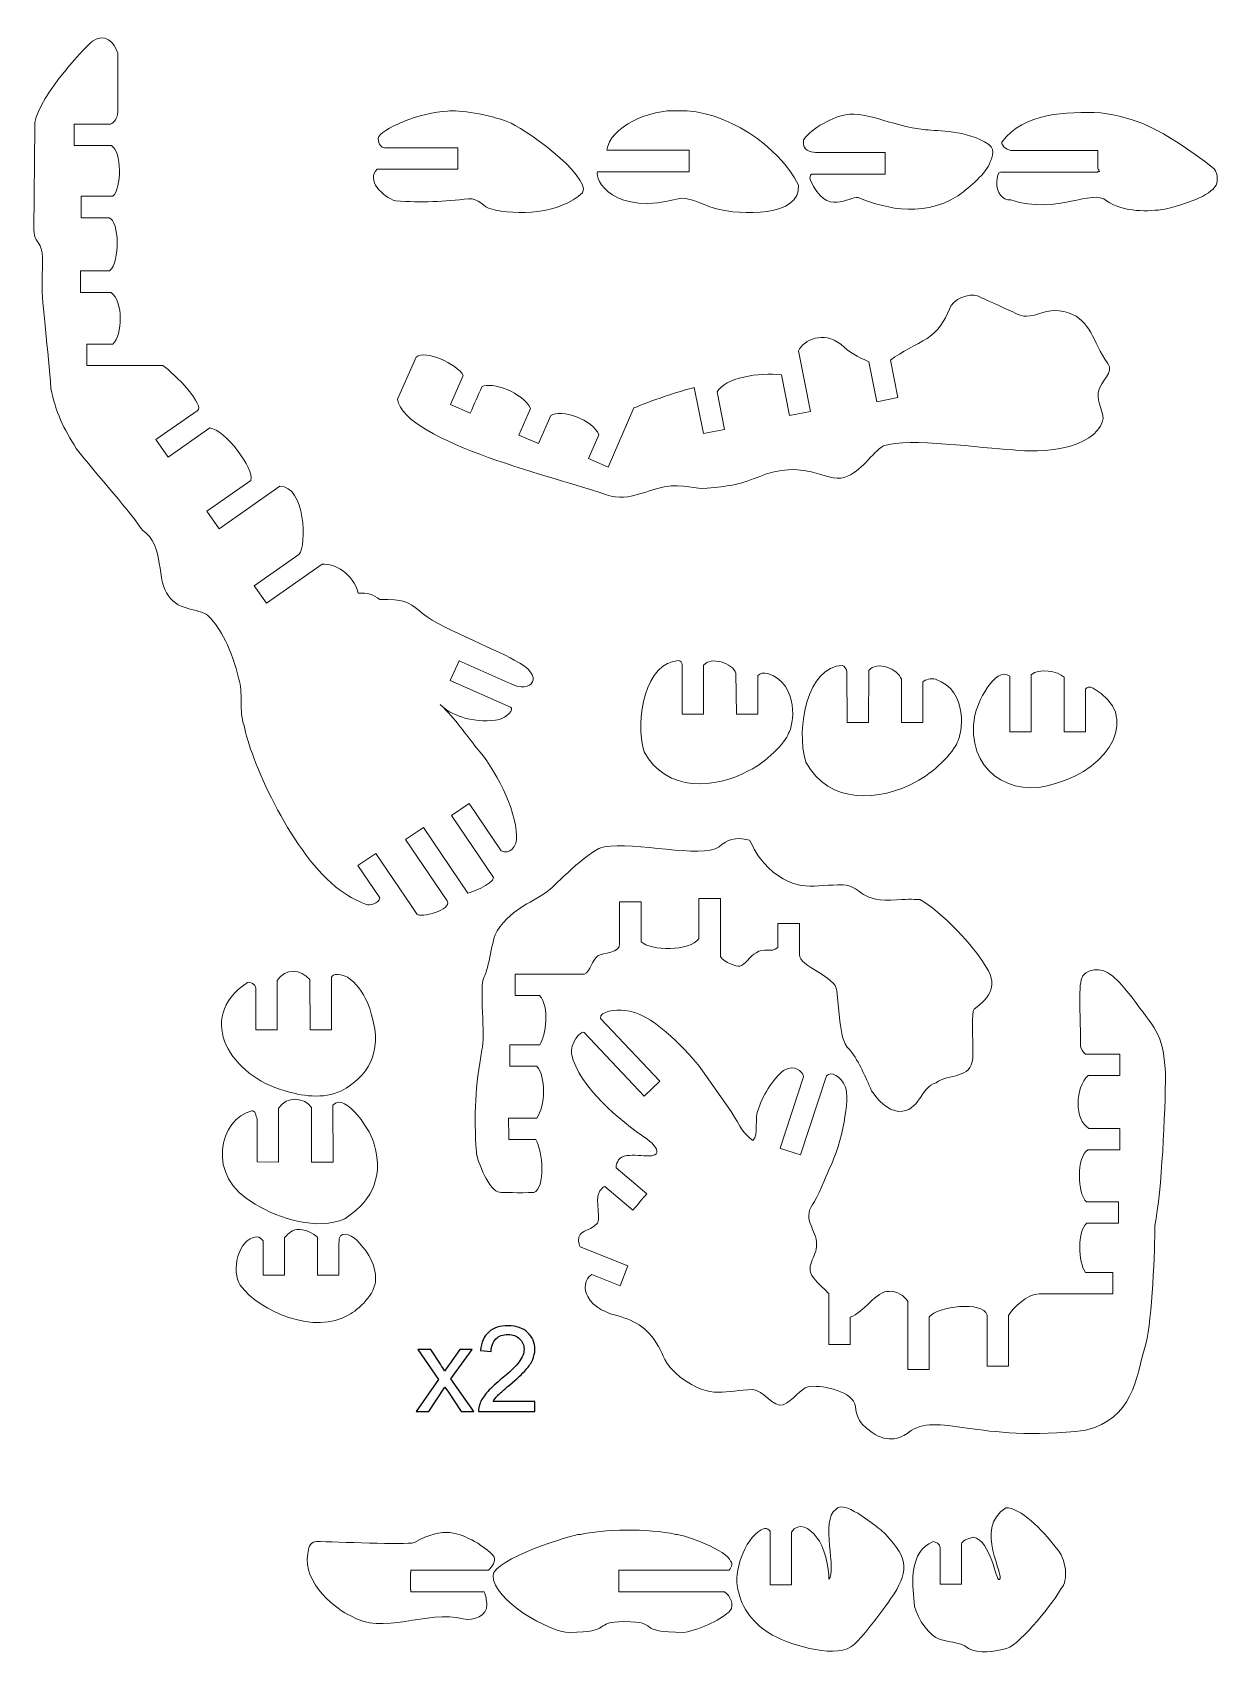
# Model space of a CAD drawing. Header units: centimetres. Extents: x -8.3 to 8.3, y -12.1 to 10.6.
import ezdxf

# ---------------------------------------------------------------- set-up
doc = ezdxf.new("R2010")
doc.units = ezdxf.units.CM
doc.header["$MEASUREMENT"] = 0
doc.layers.add('Livello 1', color=7, linetype='Continuous')

msp = doc.modelspace()

# ---------------------------------------------------------------- linework, layer by layer
at = {"layer": 'Livello 1', "color": 250, "lineweight": 20}
for points, knots in [([(-2.58794, 1.24382), (-2.37381, 1.04038), (-2.22328, 0.81862), (-2.08086, 0.6369), (-2.08086, 0.6369), (-1.83194, 0.36594), (-1.52693, -0.22084), (-1.51984, -0.58882), (-1.51984, -0.58882), (-1.5083, -0.73911), (-1.62574, -0.87217), (-1.73574, -0.80148), (-1.73574, -0.80148), (-1.73574, -0.80148), (-2.18232, -0.14231), (-2.18232, -0.14231), (-2.18232, -0.14231), (-2.18232, -0.14231), (-2.43078, -0.31062), (-2.43078, -0.31062), (-2.43078, -0.31062), (-2.43078, -0.31062), (-1.84411, -1.17651), (-1.84411, -1.17651), (-1.84411, -1.17651), (-1.84312, -1.27487), (-2.19964, -1.39732), (-2.20042, -1.397), (-2.20042, -1.397), (-2.20042, -1.397), (-2.82399, -0.4766), (-2.82399, -0.4766), (-2.82399, -0.4766), (-2.82399, -0.4766), (-3.07245, -0.64491), (-3.07245, -0.64491), (-3.07245, -0.64491), (-3.07245, -0.64491), (-2.48991, -1.50474), (-2.48991, -1.50474), (-2.48991, -1.50474), (-2.41843, -1.63534), (-2.87154, -1.74075), (-2.90968, -1.69291), (-2.90968, -1.69291), (-2.90968, -1.69291), (-2.99741, -1.5694), (-2.99741, -1.5694), (-2.99741, -1.5694), (-2.99741, -1.5694), (-3.49123, -0.84053), (-3.49123, -0.84053), (-3.49123, -0.84053), (-3.49123, -0.84053), (-3.73966, -1.00884), (-3.73966, -1.00884), (-3.73966, -1.00884), (-3.73966, -1.00884), (-3.43454, -1.45923), (-3.43454, -1.45923), (-3.43454, -1.45923), (-3.45038, -1.53977), (-3.56976, -1.57805), (-3.63312, -1.54986), (-3.63312, -1.54986), (-3.75493, -1.50096), (-3.90469, -1.42745), (-4.05402, -1.30478), (-4.05402, -1.30478), (-4.70507, -0.76757), (-5.25244, 0.49795), (-5.33284, 0.94932), (-5.33284, 0.94932), (-5.40565, 1.1351), (-5.34716, 1.43192), (-5.40417, 1.59713), (-5.40417, 1.59713), (-5.4991, 2.01581), (-5.67514, 2.32064), (-5.81791, 2.46849), (-5.81791, 2.46849), (-5.91548, 2.59528), (-6.24928, 2.53972), (-6.38891, 2.76542), (-6.38891, 2.76542), (-6.57049, 2.96852), (-6.43036, 3.46251), (-6.75749, 3.69013), (-6.75749, 3.69013), (-7.02864, 4.06435), (-7.38974, 4.454), (-7.68001, 4.82752), (-7.68001, 4.82752), (-7.85516, 5.10053), (-7.97112, 5.33933), (-8.03519, 5.6666), (-8.03519, 5.6666), (-8.07096, 6.16934), (-8.16275, 6.89409), (-8.15993, 7.11842), (-8.15993, 7.11842), (-8.15979, 7.29837), (-8.13223, 7.57241), (-8.18695, 7.66082), (-8.18695, 7.66082), (-8.2217, 7.73303), (-8.27035, 7.75882), (-8.27578, 7.88712), (-8.27578, 7.88712), (-8.27578, 7.88712), (-8.26125, 9.32275), (-8.26125, 9.32275), (-8.26125, 9.32275), (-8.29247, 9.63881), (-7.58726, 10.42998), (-7.45211, 10.52509), (-7.45211, 10.52509), (-7.28885, 10.64779), (-7.14312, 10.51098), (-7.10103, 10.35805), (-7.10103, 10.35805), (-7.10103, 10.35805), (-7.0987, 9.54006), (-7.0987, 9.54006), (-7.0987, 9.54006), (-7.10371, 9.44464), (-7.15021, 9.38414), (-7.20351, 9.36487), (-7.20351, 9.36487), (-7.20351, 9.36487), (-7.70908, 9.36487), (-7.70908, 9.36487), (-7.70908, 9.36487), (-7.70908, 9.36487), (-7.70908, 9.0648), (-7.70908, 9.0648), (-7.70908, 9.0648), (-7.70908, 9.0648), (-7.18979, 9.0648), (-7.18979, 9.0648), (-7.18979, 9.0648), (-7.03979, 8.99051), (-7.04462, 8.45975), (-7.16781, 8.35649), (-7.16781, 8.35649), (-7.16781, 8.35649), (-7.6116, 8.35649), (-7.6116, 8.35649), (-7.6116, 8.35649), (-7.6116, 8.35649), (-7.6116, 8.05642), (-7.6116, 8.05642), (-7.6116, 8.05642), (-7.6116, 8.05642), (-7.22189, 8.05642), (-7.22189, 8.05642), (-7.22189, 8.05642), (-7.0745, 8.01088), (-7.06603, 7.43832), (-7.21501, 7.31128), (-7.21501, 7.31128), (-7.21501, 7.31128), (-7.62028, 7.31128), (-7.62028, 7.31128), (-7.62028, 7.31128), (-7.62028, 7.31128), (-7.62028, 7.01121), (-7.62028, 7.01121), (-7.62028, 7.01121), (-7.62028, 7.01121), (-7.19381, 7.01121), (-7.19381, 7.01121), (-7.19381, 7.01121), (-7.01982, 6.88446), (-7.03167, 6.41904), (-7.1682, 6.28784), (-7.1682, 6.28784), (-7.1682, 6.28784), (-7.53414, 6.28784), (-7.53414, 6.28784), (-7.53414, 6.28784), (-7.53414, 6.28784), (-7.53414, 5.98777), (-7.53414, 5.98777), (-7.53414, 5.98777), (-7.53414, 5.98777), (-6.4679, 5.98777), (-6.4679, 5.98777), (-6.4679, 5.98777), (-6.30185, 5.87403), (-5.86144, 5.41464), (-5.99024, 5.35573), (-5.99024, 5.35573), (-5.99024, 5.35573), (-6.56795, 4.9512), (-6.56795, 4.9512), (-6.56795, 4.9512), (-6.56795, 4.9512), (-6.39583, 4.70538), (-6.39583, 4.70538), (-6.39583, 4.70538), (-6.39583, 4.70538), (-5.81053, 5.11521), (-5.81053, 5.11521), (-5.81053, 5.11521), (-5.59633, 5.08667), (-5.18799, 4.54476), (-5.23914, 4.3803), (-5.23914, 4.3803), (-5.23914, 4.3803), (-5.85558, 3.94868), (-5.85558, 3.94868), (-5.85558, 3.94868), (-5.85558, 3.94868), (-5.68343, 3.70286), (-5.68343, 3.70286), (-5.68343, 3.70286), (-5.68343, 3.70286), (-4.83366, 4.29793), (-4.83366, 4.29793), (-4.83366, 4.29793), (-4.47672, 4.30664), (-4.45195, 3.46911), (-4.56491, 3.34412), (-4.56491, 3.34412), (-4.56491, 3.34412), (-5.1894, 2.90685), (-5.1894, 2.90685), (-5.1894, 2.90685), (-5.1894, 2.90685), (-5.01724, 2.66104), (-5.01724, 2.66104), (-5.01724, 2.66104), (-5.01724, 2.66104), (-4.23873, 3.20618), (-4.23873, 3.20618), (-4.23873, 3.20618), (-4.06792, 3.21811), (-3.80584, 3.08388), (-3.73613, 2.80151), (-3.73613, 2.80151), (-3.6116, 2.81248), (-3.51624, 2.78292), (-3.43267, 2.71237), (-3.43267, 2.71237), (-3.10663, 2.71794), (-3.03336, 2.68506), (-2.88526, 2.55919), (-2.88526, 2.55919), (-2.65388, 2.33634), (-1.82443, 2.02957), (-1.55522, 1.86468), (-1.55522, 1.86468), (-1.0825, 1.6432), (-1.3232, 1.3849), (-1.60704, 1.53762), (-1.60704, 1.53762), (-1.60704, 1.53762), (-1.65266, 1.55631), (-1.65266, 1.55631), (-1.65266, 1.55631), (-1.65266, 1.55631), (-2.32597, 1.85607), (-2.32597, 1.85607), (-2.32597, 1.85607), (-2.32597, 1.85607), (-2.448, 1.58193), (-2.448, 1.58193), (-2.448, 1.58193), (-2.448, 1.58193), (-1.60659, 1.20731), (-1.60659, 1.20731), (-1.60659, 1.20731), (-1.54079, 1.18212), (-1.67178, 1.05787), (-1.7617, 1.03353), (-1.7617, 1.03353), (-1.8971, 1.00492), (-2.08139, 1.01332), (-2.23266, 1.05114), (-2.23266, 1.05114), (-2.34922, 1.08772), (-2.47569, 1.12984), (-2.58794, 1.24382)], [0, 0, 0, 0, 0.01408451, 0.01408451, 0.01408451, 0.01408451, 0.02816901, 0.02816901, 0.02816901, 0.02816901, 0.04225352, 0.04225352, 0.04225352, 0.04225352, 0.05633803, 0.05633803, 0.05633803, 0.05633803, 0.07042254, 0.07042254, 0.07042254, 0.07042254, 0.08450704, 0.08450704, 0.08450704, 0.08450704, 0.09859155, 0.09859155, 0.09859155, 0.09859155, 0.11267606, 0.11267606, 0.11267606, 0.11267606, 0.12676056, 0.12676056, 0.12676056, 0.12676056, 0.14084507, 0.14084507, 0.14084507, 0.14084507, 0.15492958, 0.15492958, 0.15492958, 0.15492958, 0.16901408, 0.16901408, 0.16901408, 0.16901408, 0.18309859, 0.18309859, 0.18309859, 0.18309859, 0.1971831, 0.1971831, 0.1971831, 0.1971831, 0.21126761, 0.21126761, 0.21126761, 0.21126761, 0.22535211, 0.22535211, 0.22535211, 0.22535211, 0.23943662, 0.23943662, 0.23943662, 0.23943662, 0.25352113, 0.25352113, 0.25352113, 0.25352113, 0.26760563, 0.26760563, 0.26760563, 0.26760563, 0.28169014, 0.28169014, 0.28169014, 0.28169014, 0.29577465, 0.29577465, 0.29577465, 0.29577465, 0.30985915, 0.30985915, 0.30985915, 0.30985915, 0.32394366, 0.32394366, 0.32394366, 0.32394366, 0.33802817, 0.33802817, 0.33802817, 0.33802817, 0.35211268, 0.35211268, 0.35211268, 0.35211268, 0.36619718, 0.36619718, 0.36619718, 0.36619718, 0.38028169, 0.38028169, 0.38028169, 0.38028169, 0.3943662, 0.3943662, 0.3943662, 0.3943662, 0.4084507, 0.4084507, 0.4084507, 0.4084507, 0.42253521, 0.42253521, 0.42253521, 0.42253521, 0.43661972, 0.43661972, 0.43661972, 0.43661972, 0.45070423, 0.45070423, 0.45070423, 0.45070423, 0.46478873, 0.46478873, 0.46478873, 0.46478873, 0.47887324, 0.47887324, 0.47887324, 0.47887324, 0.49295775, 0.49295775, 0.49295775, 0.49295775, 0.50704225, 0.50704225, 0.50704225, 0.50704225, 0.52112676, 0.52112676, 0.52112676, 0.52112676, 0.53521127, 0.53521127, 0.53521127, 0.53521127, 0.54929577, 0.54929577, 0.54929577, 0.54929577, 0.56338028, 0.56338028, 0.56338028, 0.56338028, 0.57746479, 0.57746479, 0.57746479, 0.57746479, 0.5915493, 0.5915493, 0.5915493, 0.5915493, 0.6056338, 0.6056338, 0.6056338, 0.6056338, 0.61971831, 0.61971831, 0.61971831, 0.61971831, 0.63380282, 0.63380282, 0.63380282, 0.63380282, 0.64788732, 0.64788732, 0.64788732, 0.64788732, 0.66197183, 0.66197183, 0.66197183, 0.66197183, 0.67605634, 0.67605634, 0.67605634, 0.67605634, 0.69014085, 0.69014085, 0.69014085, 0.69014085, 0.70422535, 0.70422535, 0.70422535, 0.70422535, 0.71830986, 0.71830986, 0.71830986, 0.71830986, 0.73239437, 0.73239437, 0.73239437, 0.73239437, 0.74647887, 0.74647887, 0.74647887, 0.74647887, 0.76056338, 0.76056338, 0.76056338, 0.76056338, 0.77464789, 0.77464789, 0.77464789, 0.77464789, 0.78873239, 0.78873239, 0.78873239, 0.78873239, 0.8028169, 0.8028169, 0.8028169, 0.8028169, 0.81690141, 0.81690141, 0.81690141, 0.81690141, 0.83098592, 0.83098592, 0.83098592, 0.83098592, 0.84507042, 0.84507042, 0.84507042, 0.84507042, 0.85915493, 0.85915493, 0.85915493, 0.85915493, 0.87323944, 0.87323944, 0.87323944, 0.87323944, 0.88732394, 0.88732394, 0.88732394, 0.88732394, 0.90140845, 0.90140845, 0.90140845, 0.90140845, 0.91549296, 0.91549296, 0.91549296, 0.91549296, 0.92957746, 0.92957746, 0.92957746, 0.92957746, 0.94366197, 0.94366197, 0.94366197, 0.94366197, 0.95774648, 0.95774648, 0.95774648, 0.95774648, 0.97183099, 0.97183099, 0.97183099, 0.97183099, 0.98591549, 0.98591549, 0.98591549, 0.98591549, 1, 1, 1, 1]), ([(-3.45634, 9.16633), (-3.44876, 9.07256), (-3.41401, 9.04342), (-3.36663, 9.03422), (-3.36663, 9.03422), (-3.36663, 9.03422), (-2.34029, 9.03422), (-2.34029, 9.03422), (-2.34029, 9.03422), (-2.34029, 9.03422), (-2.34029, 8.73414), (-2.34029, 8.73414), (-2.34029, 8.73414), (-2.34029, 8.73414), (-3.46999, 8.73414), (-3.46999, 8.73414), (-3.46999, 8.73414), (-3.63192, 8.59211), (-3.39736, 8.34443), (-3.20911, 8.29134), (-3.20911, 8.29134), (-2.85126, 8.26534), (-2.52808, 8.28262), (-2.19184, 8.32164), (-2.19184, 8.32164), (-2.05504, 8.3378), (-1.97453, 8.1945), (-1.88048, 8.18053), (-1.88048, 8.18053), (-1.51966, 8.08408), (-0.91863, 8.10655), (-0.59616, 8.40571), (-0.59616, 8.40571), (-0.47943, 8.65223), (-1.45934, 9.34205), (-1.64134, 9.39698), (-1.64134, 9.39698), (-1.89047, 9.50052), (-2.34209, 9.56994), (-2.48553, 9.54952), (-2.48553, 9.54952), (-2.84978, 9.53692), (-3.44371, 9.29555), (-3.45634, 9.16633)], [0, 0, 0, 0, 0.09090909, 0.09090909, 0.09090909, 0.09090909, 0.18181818, 0.18181818, 0.18181818, 0.18181818, 0.27272727, 0.27272727, 0.27272727, 0.27272727, 0.36363636, 0.36363636, 0.36363636, 0.36363636, 0.45454545, 0.45454545, 0.45454545, 0.45454545, 0.54545455, 0.54545455, 0.54545455, 0.54545455, 0.63636364, 0.63636364, 0.63636364, 0.63636364, 0.72727273, 0.72727273, 0.72727273, 0.72727273, 0.81818182, 0.81818182, 0.81818182, 0.81818182, 0.90909091, 0.90909091, 0.90909091, 0.90909091, 1, 1, 1, 1]), ([(-0.38615, 8.69929), (-0.43766, 8.59832), (-0.17216, 8.06207), (0.7814, 8.33187), (0.7814, 8.33187), (0.93225, 8.33187), (1.15824, 8.2073), (1.27705, 8.17933), (1.27705, 8.17933), (1.59512, 8.09699), (2.46553, 8.05903), (2.42154, 8.51295), (2.42154, 8.51295), (2.16242, 9.05242), (1.38984, 9.57605), (0.74327, 9.55188), (0.74327, 9.55188), (0.34678, 9.58201), (-0.22356, 9.32476), (-0.25605, 8.99936), (-0.25605, 8.99936), (-0.25605, 8.99936), (0.89362, 8.99936), (0.89362, 8.99936), (0.89362, 8.99936), (0.89362, 8.99936), (0.89362, 8.69929), (0.89362, 8.69929), (0.89362, 8.69929), (0.89362, 8.69929), (-0.38615, 8.69929), (-0.38615, 8.69929)], [0, 0, 0, 0, 0.125, 0.125, 0.125, 0.125, 0.25, 0.25, 0.25, 0.25, 0.375, 0.375, 0.375, 0.375, 0.5, 0.5, 0.5, 0.5, 0.625, 0.625, 0.625, 0.625, 0.75, 0.75, 0.75, 0.75, 0.875, 0.875, 0.875, 0.875, 1, 1, 1, 1]), ([(4.65465, 8.36136), (4.76617, 8.44656), (5.02123, 8.64694), (5.09355, 8.80371), (5.09355, 8.80371), (5.10533, 8.85627), (5.20562, 9.00493), (5.08494, 9.08011), (5.08494, 9.08011), (4.76257, 9.29428), (4.38002, 9.26401), (4.20102, 9.28807), (4.20102, 9.28807), (3.68081, 9.34173), (3.32835, 9.58363), (3.02172, 9.48235), (3.02172, 9.48235), (2.8369, 9.43748), (2.48878, 9.22112), (2.49237, 9.1211), (2.49237, 9.1211), (2.48253, 9.00229), (2.58847, 8.97096), (2.66114, 8.97096), (2.66114, 8.97096), (2.66114, 8.97096), (3.36268, 8.96772), (3.36268, 8.96772), (3.36268, 8.96772), (3.36268, 8.96772), (3.6364, 8.96772), (3.6364, 8.96772), (3.6364, 8.96772), (3.6364, 8.96772), (3.6364, 8.66764), (3.6364, 8.66764), (3.6364, 8.66764), (3.6364, 8.66764), (2.60643, 8.66764), (2.60643, 8.66764), (2.60643, 8.66764), (2.58431, 8.64641), (2.57468, 8.61723), (2.59246, 8.58199), (2.59246, 8.58199), (2.81693, 8.05593), (3.13256, 8.36126), (3.26002, 8.34108), (3.26002, 8.34108), (3.52809, 8.22004), (4.12898, 8.02943), (4.65465, 8.36136)], [0, 0, 0, 0, 0.07692308, 0.07692308, 0.07692308, 0.07692308, 0.15384615, 0.15384615, 0.15384615, 0.15384615, 0.23076923, 0.23076923, 0.23076923, 0.23076923, 0.30769231, 0.30769231, 0.30769231, 0.30769231, 0.38461538, 0.38461538, 0.38461538, 0.38461538, 0.46153846, 0.46153846, 0.46153846, 0.46153846, 0.53846154, 0.53846154, 0.53846154, 0.53846154, 0.61538462, 0.61538462, 0.61538462, 0.61538462, 0.69230769, 0.69230769, 0.69230769, 0.69230769, 0.76923077, 0.76923077, 0.76923077, 0.76923077, 0.84615385, 0.84615385, 0.84615385, 0.84615385, 0.92307692, 0.92307692, 0.92307692, 0.92307692, 1, 1, 1, 1]), ([(7.5487, 8.1746), (7.74322, 8.22671), (8.13572, 8.33032), (8.24893, 8.48621), (8.24893, 8.48621), (8.29896, 8.5428), (8.29144, 8.66429), (8.24029, 8.74099), (8.24029, 8.74099), (7.47437, 9.33256), (7.13165, 9.45451), (6.65371, 9.52429), (6.65371, 9.52429), (6.16525, 9.53989), (5.58271, 9.5311), (5.2662, 9.11581), (5.2662, 9.11581), (5.26609, 9.05027), (5.34963, 8.9958), (5.42452, 8.9958), (5.42452, 8.9958), (5.42452, 8.9958), (6.61218, 8.9958), (6.61218, 8.9958), (6.61218, 8.9958), (6.61218, 8.9958), (6.61218, 8.74444), (6.61218, 8.74444), (6.61218, 8.74444), (6.61917, 8.73344), (6.62651, 8.7206), (6.63406, 8.70518), (6.63406, 8.70518), (6.63406, 8.70518), (6.61218, 8.70483), (6.61218, 8.70483), (6.61218, 8.70483), (6.61218, 8.70483), (6.61218, 8.69569), (6.61218, 8.69569), (6.61218, 8.69569), (6.61218, 8.69569), (5.24958, 8.69569), (5.24958, 8.69569), (5.24958, 8.69569), (5.21501, 8.69569), (5.19945, 8.62206), (5.19691, 8.55793), (5.19691, 8.55793), (5.18996, 8.40811), (5.27269, 8.30146), (5.39549, 8.30425), (5.39549, 8.30425), (6.05275, 8.09191), (6.53433, 8.4715), (6.73386, 8.29275), (6.73386, 8.29275), (6.97928, 8.12405), (7.32278, 8.14454), (7.5487, 8.1746)], [0, 0, 0, 0, 0.06666667, 0.06666667, 0.06666667, 0.06666667, 0.13333333, 0.13333333, 0.13333333, 0.13333333, 0.2, 0.2, 0.2, 0.2, 0.26666667, 0.26666667, 0.26666667, 0.26666667, 0.33333333, 0.33333333, 0.33333333, 0.33333333, 0.4, 0.4, 0.4, 0.4, 0.46666667, 0.46666667, 0.46666667, 0.46666667, 0.53333333, 0.53333333, 0.53333333, 0.53333333, 0.6, 0.6, 0.6, 0.6, 0.66666667, 0.66666667, 0.66666667, 0.66666667, 0.73333333, 0.73333333, 0.73333333, 0.73333333, 0.8, 0.8, 0.8, 0.8, 0.86666667, 0.86666667, 0.86666667, 0.86666667, 0.93333333, 0.93333333, 0.93333333, 0.93333333, 1, 1, 1, 1]), ([(4.92632, 6.96375), (4.81926, 7.00445), (4.57249, 6.92014), (4.53817, 6.77686), (4.53817, 6.77686), (4.46075, 6.60292), (4.39161, 6.48472), (4.22313, 6.3668), (4.22313, 6.3668), (4.07289, 6.27291), (3.87116, 6.18544), (3.7088, 6.06381), (3.7088, 6.06381), (3.7088, 6.06381), (3.8146, 5.53908), (3.8146, 5.53908), (3.8146, 5.53908), (3.8146, 5.53908), (3.52041, 5.47975), (3.52041, 5.47975), (3.52041, 5.47975), (3.52041, 5.47975), (3.4075, 6.03992), (3.4075, 6.03992), (3.4075, 6.03992), (3.24623, 6.1112), (3.14136, 6.17043), (3.01372, 6.28491), (3.01372, 6.28491), (2.77175, 6.47627), (2.50392, 6.3496), (2.42224, 6.19376), (2.42224, 6.19376), (2.42224, 6.19376), (2.59319, 5.34577), (2.59319, 5.34577), (2.59319, 5.34577), (2.59319, 5.34577), (2.29901, 5.28645), (2.29901, 5.28645), (2.29901, 5.28645), (2.29901, 5.28645), (2.18356, 5.85917), (2.18356, 5.85917), (2.18356, 5.85917), (1.86658, 5.89515), (1.39795, 5.81666), (1.28357, 5.61878), (1.28357, 5.61878), (1.28357, 5.61878), (1.38929, 5.09439), (1.38929, 5.09439), (1.38929, 5.09439), (1.38929, 5.09439), (1.09512, 5.03509), (1.09512, 5.03509), (1.09512, 5.03509), (1.09512, 5.03509), (0.96533, 5.67884), (0.96533, 5.67884), (0.96533, 5.67884), (0.75048, 5.62935), (0.34162, 5.48839), (0.12078, 5.39406), (0.12078, 5.39406), (0.12078, 5.39406), (-0.24158, 4.56479), (-0.24158, 4.56479), (-0.24158, 4.56479), (-0.24158, 4.56479), (-0.51658, 4.68495), (-0.51658, 4.68495), (-0.51658, 4.68495), (-0.51658, 4.68495), (-0.37006, 5.02027), (-0.37006, 5.02027), (-0.37006, 5.02027), (-0.44431, 5.22365), (-0.90617, 5.39266), (-1.04313, 5.28646), (-1.04313, 5.28646), (-1.04313, 5.28646), (-1.2139, 4.89564), (-1.2139, 4.89564), (-1.2139, 4.89564), (-1.2139, 4.89564), (-1.4889, 5.0158), (-1.4889, 5.0158), (-1.4889, 5.0158), (-1.4889, 5.0158), (-1.32663, 5.38716), (-1.32663, 5.38716), (-1.32663, 5.38716), (-1.42841, 5.60692), (-1.86693, 5.76959), (-2.00748, 5.68998), (-2.00748, 5.68998), (-2.06117, 5.56711), (-2.11486, 5.44424), (-2.16856, 5.32133), (-2.16856, 5.32133), (-2.16856, 5.32133), (-2.44353, 5.44148), (-2.44353, 5.44148), (-2.44353, 5.44148), (-2.44353, 5.44148), (-2.26634, 5.84698), (-2.26634, 5.84698), (-2.26634, 5.84698), (-2.35599, 6.01813), (-2.80064, 6.21384), (-2.92681, 6.10439), (-2.92681, 6.10439), (-2.92681, 6.10439), (-3.18624, 5.51639), (-3.18624, 5.51639), (-3.18624, 5.51639), (-3.08567, 4.91006), (-0.85643, 4.3931), (-0.3271, 4.2008), (-0.3271, 4.2008), (0.02856, 4.05863), (0.25991, 4.23705), (0.54268, 4.28931), (0.54268, 4.28931), (0.81879, 4.34533), (0.99288, 4.24346), (1.14537, 4.27308), (1.14537, 4.27308), (1.43945, 4.30135), (1.552, 4.30772), (1.8603, 4.4266), (1.8603, 4.4266), (2.49354, 4.69966), (2.80195, 4.34698), (3.06382, 4.42202), (3.06382, 4.42202), (3.30868, 4.50259), (3.44834, 4.76942), (3.61497, 4.86353), (3.61497, 4.86353), (3.97171, 4.98497), (4.98677, 4.82966), (5.42655, 4.80882), (5.42655, 4.80882), (5.8136, 4.75449), (6.55628, 4.81742), (6.67649, 5.21163), (6.67649, 5.21163), (6.71449, 5.28989), (6.59214, 5.48422), (6.61704, 5.60923), (6.61704, 5.60923), (6.65088, 5.78852), (6.84488, 5.888), (6.74909, 6.01691), (6.74909, 6.01691), (6.53263, 6.33043), (6.51355, 6.62331), (6.20197, 6.72339), (6.20197, 6.72339), (6.01688, 6.78802), (5.8807, 6.74454), (5.72598, 6.69187), (5.72598, 6.69187), (5.53998, 6.65915), (5.52227, 6.69412), (5.42003, 6.73794), (5.42003, 6.73794), (5.28925, 6.80075), (5.03446, 6.91027), (4.92632, 6.96375)], [0, 0, 0, 0, 0.02325581, 0.02325581, 0.02325581, 0.02325581, 0.04651163, 0.04651163, 0.04651163, 0.04651163, 0.06976744, 0.06976744, 0.06976744, 0.06976744, 0.09302326, 0.09302326, 0.09302326, 0.09302326, 0.11627907, 0.11627907, 0.11627907, 0.11627907, 0.13953488, 0.13953488, 0.13953488, 0.13953488, 0.1627907, 0.1627907, 0.1627907, 0.1627907, 0.18604651, 0.18604651, 0.18604651, 0.18604651, 0.20930233, 0.20930233, 0.20930233, 0.20930233, 0.23255814, 0.23255814, 0.23255814, 0.23255814, 0.25581395, 0.25581395, 0.25581395, 0.25581395, 0.27906977, 0.27906977, 0.27906977, 0.27906977, 0.30232558, 0.30232558, 0.30232558, 0.30232558, 0.3255814, 0.3255814, 0.3255814, 0.3255814, 0.34883721, 0.34883721, 0.34883721, 0.34883721, 0.37209302, 0.37209302, 0.37209302, 0.37209302, 0.39534884, 0.39534884, 0.39534884, 0.39534884, 0.41860465, 0.41860465, 0.41860465, 0.41860465, 0.44186047, 0.44186047, 0.44186047, 0.44186047, 0.46511628, 0.46511628, 0.46511628, 0.46511628, 0.48837209, 0.48837209, 0.48837209, 0.48837209, 0.51162791, 0.51162791, 0.51162791, 0.51162791, 0.53488372, 0.53488372, 0.53488372, 0.53488372, 0.55813953, 0.55813953, 0.55813953, 0.55813953, 0.58139535, 0.58139535, 0.58139535, 0.58139535, 0.60465116, 0.60465116, 0.60465116, 0.60465116, 0.62790698, 0.62790698, 0.62790698, 0.62790698, 0.65116279, 0.65116279, 0.65116279, 0.65116279, 0.6744186, 0.6744186, 0.6744186, 0.6744186, 0.69767442, 0.69767442, 0.69767442, 0.69767442, 0.72093023, 0.72093023, 0.72093023, 0.72093023, 0.74418605, 0.74418605, 0.74418605, 0.74418605, 0.76744186, 0.76744186, 0.76744186, 0.76744186, 0.79069767, 0.79069767, 0.79069767, 0.79069767, 0.81395349, 0.81395349, 0.81395349, 0.81395349, 0.8372093, 0.8372093, 0.8372093, 0.8372093, 0.86046512, 0.86046512, 0.86046512, 0.86046512, 0.88372093, 0.88372093, 0.88372093, 0.88372093, 0.90697674, 0.90697674, 0.90697674, 0.90697674, 0.93023256, 0.93023256, 0.93023256, 0.93023256, 0.95348837, 0.95348837, 0.95348837, 0.95348837, 0.97674419, 0.97674419, 0.97674419, 0.97674419, 1, 1, 1, 1]), ([(1.85406, 1.65033), (1.8827, 1.68046), (1.94331, 1.6951), (1.99348, 1.67725), (1.99348, 1.67725), (2.44535, 1.52439), (2.35394, 0.94467), (2.28416, 0.84204), (2.28416, 0.84204), (2.24409, 0.71032), (1.95746, 0.42824), (1.7309, 0.31912), (1.7309, 0.31912), (1.26062, 0.06209), (0.57386, 0.01023), (0.26314, 0.58222), (0.26314, 0.58222), (0.12693, 1.03456), (0.2903, 1.85088), (0.7506, 1.8585), (0.7506, 1.8585), (0.7747, 1.85656), (0.79371, 1.8319), (0.79371, 1.80396), (0.79371, 1.80396), (0.79371, 1.80396), (0.79371, 1.11058), (0.79371, 1.11058), (0.79371, 1.11058), (0.89009, 1.11058), (0.99459, 1.11058), (1.09379, 1.11058), (1.09379, 1.11058), (1.09379, 1.11058), (1.09379, 1.79278), (1.09379, 1.79278), (1.09379, 1.79278), (1.19722, 1.92578), (1.50396, 1.82234), (1.54862, 1.68261), (1.54862, 1.68261), (1.54862, 1.68261), (1.55395, 1.11058), (1.55395, 1.11058), (1.55395, 1.11058), (1.55395, 1.11058), (1.85406, 1.11058), (1.85406, 1.11058), (1.85406, 1.11058), (1.85406, 1.11058), (1.85406, 1.65033), (1.85406, 1.65033)], [0, 0, 0, 0, 0.07692308, 0.07692308, 0.07692308, 0.07692308, 0.15384615, 0.15384615, 0.15384615, 0.15384615, 0.23076923, 0.23076923, 0.23076923, 0.23076923, 0.30769231, 0.30769231, 0.30769231, 0.30769231, 0.38461538, 0.38461538, 0.38461538, 0.38461538, 0.46153846, 0.46153846, 0.46153846, 0.46153846, 0.53846154, 0.53846154, 0.53846154, 0.53846154, 0.61538462, 0.61538462, 0.61538462, 0.61538462, 0.69230769, 0.69230769, 0.69230769, 0.69230769, 0.76923077, 0.76923077, 0.76923077, 0.76923077, 0.84615385, 0.84615385, 0.84615385, 0.84615385, 0.92307692, 0.92307692, 0.92307692, 0.92307692, 1, 1, 1, 1]), ([(4.16405, 1.56146), (4.19407, 1.59332), (4.2853, 1.61745), (4.33786, 1.59861), (4.33786, 1.59861), (4.81132, 1.43686), (4.71554, 0.82356), (4.64245, 0.71497), (4.64245, 0.71497), (4.60043, 0.57559), (4.30011, 0.27718), (4.06273, 0.16171), (4.06273, 0.16171), (3.56997, -0.11021), (2.85034, -0.1651), (2.52479, 0.44005), (2.52479, 0.44005), (2.38206, 0.91863), (2.55326, 1.78234), (3.03555, 1.79035), (3.03555, 1.79035), (3.0608, 1.7883), (3.10113, 1.7338), (3.10113, 1.70427), (3.10113, 1.70427), (3.10113, 1.70427), (3.10395, 0.99247), (3.10395, 0.99247), (3.10395, 0.99247), (3.20491, 0.99247), (3.30009, 0.99243), (3.40402, 0.99243), (3.40402, 0.99243), (3.40402, 0.99243), (3.40727, 1.71997), (3.40727, 1.71997), (3.40727, 1.71997), (3.51564, 1.86069), (3.81737, 1.74519), (3.86422, 1.59734), (3.86422, 1.59734), (3.86422, 1.59734), (3.86422, 0.99247), (3.86422, 0.99247), (3.86422, 0.99247), (3.86422, 0.99247), (4.16429, 0.99247), (4.16429, 0.99247), (4.16429, 0.99247), (4.16429, 0.99247), (4.16405, 1.56146), (4.16405, 1.56146)], [0, 0, 0, 0, 0.07692308, 0.07692308, 0.07692308, 0.07692308, 0.15384615, 0.15384615, 0.15384615, 0.15384615, 0.23076923, 0.23076923, 0.23076923, 0.23076923, 0.30769231, 0.30769231, 0.30769231, 0.30769231, 0.38461538, 0.38461538, 0.38461538, 0.38461538, 0.46153846, 0.46153846, 0.46153846, 0.46153846, 0.53846154, 0.53846154, 0.53846154, 0.53846154, 0.61538462, 0.61538462, 0.61538462, 0.61538462, 0.69230769, 0.69230769, 0.69230769, 0.69230769, 0.76923077, 0.76923077, 0.76923077, 0.76923077, 0.84615385, 0.84615385, 0.84615385, 0.84615385, 0.92307692, 0.92307692, 0.92307692, 0.92307692, 1, 1, 1, 1]), ([(6.44073, 0.86177), (6.44073, 0.86177), (6.44073, 1.46029), (6.44073, 1.46029), (6.44073, 1.46029), (6.45689, 1.48728), (6.48988, 1.50671), (6.54385, 1.47394), (6.54385, 1.47394), (7.22704, 1.09485), (6.78243, 0.35112), (6.01779, 0.13889), (6.01779, 0.13889), (5.39863, -0.08333), (4.74444, 0.32999), (4.8925, 1.09386), (4.8925, 1.09386), (4.90915, 1.23102), (5.17222, 1.79776), (5.38039, 1.64024), (5.38039, 1.64024), (5.38039, 1.64024), (5.38039, 0.86177), (5.38039, 0.86177), (5.38039, 0.86177), (5.38039, 0.86177), (5.68046, 0.86177), (5.68046, 0.86177), (5.68046, 0.86177), (5.68046, 0.86177), (5.68046, 1.65992), (5.68046, 1.65992), (5.68046, 1.65992), (5.78079, 1.75877), (6.05028, 1.70826), (6.14066, 1.62828), (6.14066, 1.62828), (6.14066, 1.62828), (6.14066, 0.86177), (6.14066, 0.86177), (6.14066, 0.86177), (6.14066, 0.86177), (6.44073, 0.86177), (6.44073, 0.86177)], [0, 0, 0, 0, 0.09090909, 0.09090909, 0.09090909, 0.09090909, 0.18181818, 0.18181818, 0.18181818, 0.18181818, 0.27272727, 0.27272727, 0.27272727, 0.27272727, 0.36363636, 0.36363636, 0.36363636, 0.36363636, 0.45454545, 0.45454545, 0.45454545, 0.45454545, 0.54545455, 0.54545455, 0.54545455, 0.54545455, 0.63636364, 0.63636364, 0.63636364, 0.63636364, 0.72727273, 0.72727273, 0.72727273, 0.72727273, 0.81818182, 0.81818182, 0.81818182, 0.81818182, 0.90909091, 0.90909091, 0.90909091, 0.90909091, 1, 1, 1, 1]), ([(3.0037, -3.18751), (3.0256, -3.34559), (3.03492, -3.48586), (3.14192, -3.58915), (3.14192, -3.58915), (3.282, -3.76663), (3.35535, -3.96412), (3.44693, -4.16104), (3.44693, -4.16104), (3.52838, -4.28522), (3.67073, -4.44062), (3.82179, -4.4482), (3.82179, -4.4482), (4.13139, -4.45995), (4.11558, -4.10791), (4.34983, -4.0497), (4.34983, -4.0497), (4.51817, -3.9148), (4.84537, -4.00384), (4.86068, -3.70423), (4.86068, -3.70423), (4.86767, -3.40638), (4.84206, -3.05159), (4.88107, -3.01864), (4.88107, -3.01864), (5.10509, -2.83583), (5.24098, -2.69853), (5.01009, -2.3691), (5.01009, -2.3691), (4.91917, -2.19053), (4.41449, -1.63519), (4.11982, -1.48462), (4.11982, -1.48462), (3.9979, -1.48081), (3.95983, -1.47728), (3.7138, -1.4922), (3.7138, -1.4922), (3.25692, -1.50236), (3.30031, -1.2895), (3.04744, -1.28079), (3.04744, -1.28079), (2.65145, -1.26622), (2.39752, -1.41068), (1.9981, -1.03469), (1.9981, -1.03469), (1.83568, -0.86863), (1.80051, -0.76728), (1.73966, -0.65199), (1.73966, -0.65199), (1.51963, -0.60328), (1.43652, -0.64483), (1.31185, -0.747), (1.31185, -0.747), (1.06229, -0.91337), (0.12648, -0.67076), (-0.28948, -0.747), (-0.28948, -0.747), (-0.47201, -0.76111), (-0.92036, -1.22304), (-1.05201, -1.3397), (-1.05201, -1.3397), (-1.28957, -1.54258), (-1.55793, -1.56837), (-1.79285, -1.9246), (-1.79285, -1.9246), (-1.87081, -2.03965), (-1.90111, -2.44164), (-1.9782, -2.57492), (-1.9782, -2.57492), (-2.04152, -2.69341), (-1.95632, -3.41442), (-2.00515, -3.58915), (-2.00515, -3.58915), (-2.09786, -4.08526), (-2.11708, -4.50281), (-2.08272, -5.01413), (-2.08272, -5.01413), (-2.0756, -5.14751), (-1.89723, -5.57257), (-1.75785, -5.58125), (-1.75785, -5.58125), (-1.72501, -5.58556), (-1.47394, -5.5887), (-1.28118, -5.5846), (-1.28118, -5.5846), (-1.11209, -5.52749), (-1.15404, -5.00231), (-1.2507, -4.84381), (-1.2507, -4.84381), (-1.2507, -4.84381), (-1.62884, -4.84381), (-1.62884, -4.84381), (-1.62884, -4.84381), (-1.62884, -4.74259), (-1.63279, -4.64128), (-1.63279, -4.5437), (-1.63279, -4.5437), (-1.63279, -4.5437), (-1.2386, -4.5437), (-1.2386, -4.5437), (-1.2386, -4.5437), (-1.11523, -4.37302), (-1.10888, -3.95805), (-1.23669, -3.81701), (-1.23669, -3.81701), (-1.23669, -3.81701), (-1.61406, -3.81708), (-1.61406, -3.81708), (-1.61406, -3.81708), (-1.61406, -3.71661), (-1.61367, -3.61328), (-1.61367, -3.51694), (-1.61367, -3.51694), (-1.61367, -3.51694), (-1.19655, -3.51694), (-1.19655, -3.51694), (-1.19655, -3.51694), (-1.10666, -3.38948), (-1.05649, -2.98033), (-1.1982, -2.8286), (-1.1982, -2.8286), (-1.1982, -2.8286), (-1.5386, -2.8286), (-1.5386, -2.8286), (-1.5386, -2.8286), (-1.5386, -2.8286), (-1.5386, -2.52856), (-1.5386, -2.52856), (-1.5386, -2.52856), (-1.5386, -2.52856), (-0.57298, -2.52856), (-0.57298, -2.52856), (-0.57298, -2.52856), (-0.48295, -2.49025), (-0.47011, -2.32748), (-0.38428, -2.27421), (-0.38428, -2.27421), (-0.31104, -2.22189), (-0.06879, -2.24214), (-0.07972, -2.09842), (-0.07972, -2.09842), (-0.07972, -2.09842), (-0.07972, -1.51845), (-0.07972, -1.51845), (-0.07972, -1.51845), (-0.07972, -1.51845), (0.22035, -1.51845), (0.22035, -1.51845), (0.22035, -1.51845), (0.22035, -1.51845), (0.22035, -2.07408), (0.22035, -2.07408), (0.22035, -2.07408), (0.3483, -2.20485), (0.9059, -2.21247), (1.03075, -2.03263), (1.03075, -2.03263), (1.03075, -2.03263), (1.03075, -1.46917), (1.03075, -1.46917), (1.03075, -1.46917), (1.03075, -1.46917), (1.33082, -1.46917), (1.33082, -1.46917), (1.33082, -1.46917), (1.33082, -1.46917), (1.33082, -2.28066), (1.33082, -2.28066), (1.33082, -2.28066), (1.39101, -2.36854), (1.55191, -2.42297), (1.60366, -2.41691), (1.60366, -2.41691), (1.66356, -2.40601), (1.7476, -2.27417), (1.8293, -2.22842), (1.8293, -2.22842), (1.94078, -2.14978), (2.02957, -2.23928), (2.13664, -2.15772), (2.13664, -2.15772), (2.13664, -2.15772), (2.13664, -1.81796), (2.13664, -1.81796), (2.13664, -1.81796), (2.13664, -1.81796), (2.43671, -1.81796), (2.43671, -1.81796), (2.43671, -1.81796), (2.43671, -1.81796), (2.43671, -2.25198), (2.43671, -2.25198), (2.43671, -2.25198), (2.42634, -2.42446), (2.95314, -2.55706), (2.95911, -2.76376), (2.95911, -2.76376), (2.95911, -2.76376), (3.0037, -3.18751), (3.0037, -3.18751)], [0, 0, 0, 0, 0.02, 0.02, 0.02, 0.02, 0.04, 0.04, 0.04, 0.04, 0.06, 0.06, 0.06, 0.06, 0.08, 0.08, 0.08, 0.08, 0.1, 0.1, 0.1, 0.1, 0.12, 0.12, 0.12, 0.12, 0.14, 0.14, 0.14, 0.14, 0.16, 0.16, 0.16, 0.16, 0.18, 0.18, 0.18, 0.18, 0.2, 0.2, 0.2, 0.2, 0.22, 0.22, 0.22, 0.22, 0.24, 0.24, 0.24, 0.24, 0.26, 0.26, 0.26, 0.26, 0.28, 0.28, 0.28, 0.28, 0.3, 0.3, 0.3, 0.3, 0.32, 0.32, 0.32, 0.32, 0.34, 0.34, 0.34, 0.34, 0.36, 0.36, 0.36, 0.36, 0.38, 0.38, 0.38, 0.38, 0.4, 0.4, 0.4, 0.4, 0.42, 0.42, 0.42, 0.42, 0.44, 0.44, 0.44, 0.44, 0.46, 0.46, 0.46, 0.46, 0.48, 0.48, 0.48, 0.48, 0.5, 0.5, 0.5, 0.5, 0.52, 0.52, 0.52, 0.52, 0.54, 0.54, 0.54, 0.54, 0.56, 0.56, 0.56, 0.56, 0.58, 0.58, 0.58, 0.58, 0.6, 0.6, 0.6, 0.6, 0.62, 0.62, 0.62, 0.62, 0.64, 0.64, 0.64, 0.64, 0.66, 0.66, 0.66, 0.66, 0.68, 0.68, 0.68, 0.68, 0.7, 0.7, 0.7, 0.7, 0.72, 0.72, 0.72, 0.72, 0.74, 0.74, 0.74, 0.74, 0.76, 0.76, 0.76, 0.76, 0.78, 0.78, 0.78, 0.78, 0.8, 0.8, 0.8, 0.8, 0.82, 0.82, 0.82, 0.82, 0.84, 0.84, 0.84, 0.84, 0.86, 0.86, 0.86, 0.86, 0.88, 0.88, 0.88, 0.88, 0.9, 0.9, 0.9, 0.9, 0.92, 0.92, 0.92, 0.92, 0.94, 0.94, 0.94, 0.94, 0.96, 0.96, 0.96, 0.96, 0.98, 0.98, 0.98, 0.98, 1, 1, 1, 1]), ([(-4.86908, -2.61705), (-4.86908, -2.61705), (-4.86908, -3.30832), (-4.86908, -3.30832), (-4.86908, -3.30832), (-4.86908, -3.30832), (-5.16915, -3.30832), (-5.16915, -3.30832), (-5.16915, -3.30832), (-5.16915, -3.30832), (-5.16915, -2.72376), (-5.16915, -2.72376), (-5.16915, -2.72376), (-5.17204, -2.67737), (-5.25025, -2.62491), (-5.28673, -2.64682), (-5.28673, -2.64682), (-6.044, -3.15447), (-5.48869, -3.96558), (-4.77273, -4.15784), (-4.77273, -4.15784), (-4.53923, -4.23139), (-4.22441, -4.28424), (-3.97207, -4.15964), (-3.97207, -4.15964), (-3.60825, -3.97154), (-3.38854, -3.62659), (-3.54732, -3.11355), (-3.54732, -3.11355), (-3.5645, -2.97194), (-3.76326, -2.52878), (-4.02618, -2.53263), (-4.02618, -2.53263), (-4.06799, -2.5248), (-4.1088, -2.54917), (-4.1088, -2.5727), (-4.1088, -2.5727), (-4.1088, -2.5727), (-4.1088, -3.30832), (-4.1088, -3.30832), (-4.1088, -3.30832), (-4.1088, -3.30832), (-4.40888, -3.30832), (-4.40888, -3.30832), (-4.40888, -3.30832), (-4.40888, -3.30832), (-4.41082, -2.60392), (-4.41082, -2.60392), (-4.41082, -2.60392), (-4.53662, -2.45435), (-4.75922, -2.44373), (-4.86908, -2.61705)], [0, 0, 0, 0, 0.07692308, 0.07692308, 0.07692308, 0.07692308, 0.15384615, 0.15384615, 0.15384615, 0.15384615, 0.23076923, 0.23076923, 0.23076923, 0.23076923, 0.30769231, 0.30769231, 0.30769231, 0.30769231, 0.38461538, 0.38461538, 0.38461538, 0.38461538, 0.46153846, 0.46153846, 0.46153846, 0.46153846, 0.53846154, 0.53846154, 0.53846154, 0.53846154, 0.61538462, 0.61538462, 0.61538462, 0.61538462, 0.69230769, 0.69230769, 0.69230769, 0.69230769, 0.76923077, 0.76923077, 0.76923077, 0.76923077, 0.84615385, 0.84615385, 0.84615385, 0.84615385, 0.92307692, 0.92307692, 0.92307692, 0.92307692, 1, 1, 1, 1]), ([(6.3779, -2.60943), (6.33681, -2.78388), (6.37614, -3.28277), (6.36891, -3.52552), (6.36891, -3.52552), (6.37106, -3.57569), (6.40083, -3.61774), (6.43957, -3.64606), (6.43957, -3.64606), (6.43957, -3.64606), (6.91892, -3.64606), (6.91892, -3.64606), (6.91892, -3.64606), (6.91892, -3.64606), (6.91892, -3.94614), (6.91892, -3.94614), (6.91892, -3.94614), (6.91892, -3.94614), (6.47693, -3.94614), (6.47693, -3.94614), (6.47693, -3.94614), (6.28911, -4.11893), (6.28227, -4.57408), (6.48614, -4.68697), (6.48614, -4.68697), (6.48614, -4.68697), (6.91677, -4.68697), (6.91677, -4.68697), (6.91677, -4.68697), (6.91677, -4.68697), (6.91677, -4.98704), (6.91677, -4.98704), (6.91677, -4.98704), (6.91677, -4.98704), (6.47301, -4.98704), (6.47301, -4.98704), (6.47301, -4.98704), (6.31391, -5.07672), (6.31895, -5.60843), (6.45407, -5.71373), (6.45407, -5.71373), (6.45407, -5.71373), (6.90054, -5.71373), (6.90054, -5.71373), (6.90054, -5.71373), (6.90054, -5.81378), (6.90054, -5.91372), (6.90054, -6.0138), (6.90054, -6.0138), (6.90054, -6.0138), (6.45566, -6.0138), (6.45566, -6.0138), (6.45566, -6.0138), (6.32689, -6.11734), (6.33381, -6.56375), (6.43802, -6.70214), (6.43802, -6.70214), (6.43802, -6.70214), (6.82258, -6.70214), (6.82258, -6.70214), (6.82258, -6.70214), (6.82258, -6.70214), (6.82258, -7.00222), (6.82258, -7.00222), (6.82258, -7.00222), (6.82258, -7.00222), (5.78996, -7.00222), (5.78996, -7.00222), (5.78996, -7.00222), (5.62645, -7.00469), (5.41461, -7.20714), (5.3637, -7.3031), (5.3637, -7.3031), (5.3637, -7.3031), (5.3637, -8.01229), (5.3637, -8.01229), (5.3637, -8.01229), (5.3637, -8.01229), (5.06363, -8.01229), (5.06363, -8.01229), (5.06363, -8.01229), (5.06363, -8.01229), (5.06363, -7.29911), (5.06363, -7.29911), (5.06363, -7.29911), (5.00002, -7.09785), (4.36915, -7.17472), (4.25323, -7.32575), (4.25323, -7.32575), (4.25323, -7.32575), (4.25323, -8.06157), (4.25323, -8.06157), (4.25323, -8.06157), (4.25323, -8.06157), (3.95312, -8.06157), (3.95312, -8.06157), (3.95312, -8.06157), (3.95312, -8.06157), (3.95312, -7.10939), (3.95312, -7.10939), (3.95312, -7.10939), (3.91238, -7.03188), (3.78774, -6.95417), (3.69316, -6.96729), (3.69316, -6.96729), (3.50855, -6.95145), (3.3334, -7.27587), (3.14734, -7.32614), (3.14734, -7.32614), (3.14734, -7.32614), (3.14734, -7.71282), (3.14734, -7.71282), (3.14734, -7.71282), (3.14734, -7.71282), (2.84723, -7.71282), (2.84723, -7.71282), (2.84723, -7.71282), (2.84723, -7.71282), (2.84723, -6.99879), (2.84723, -6.99879), (2.84723, -6.99879), (2.81033, -6.95939), (2.70129, -6.8555), (2.66372, -6.81479), (2.66372, -6.81479), (2.4777, -6.61843), (2.68707, -6.49139), (2.67748, -6.30925), (2.67748, -6.30925), (2.67942, -6.10359), (2.47449, -5.97309), (2.61832, -5.75215), (2.61832, -5.75215), (2.69243, -5.65827), (2.80444, -5.36787), (2.85436, -5.25159), (2.85436, -5.25159), (3.04077, -4.88837), (3.14032, -4.26194), (3.0831, -4.10778), (3.0831, -4.10778), (3.00736, -3.95746), (2.88604, -3.87505), (2.81308, -3.95358), (2.81308, -3.95358), (2.81308, -3.95358), (2.45255, -5.05802), (2.45255, -5.05802), (2.45255, -5.05802), (2.45255, -5.05802), (2.36499, -5.02945), (2.36499, -5.02945), (2.36499, -5.02945), (2.36499, -5.02945), (2.16955, -4.96708), (2.16955, -4.96708), (2.16955, -4.96708), (2.16955, -4.96708), (2.16997, -4.96577), (2.16997, -4.96577), (2.16997, -4.96577), (2.16997, -4.96577), (2.16729, -4.96489), (2.16729, -4.96489), (2.16729, -4.96489), (2.16729, -4.96489), (2.49361, -3.96515), (2.49361, -3.96515), (2.49361, -3.96515), (2.47809, -3.86447), (2.35098, -3.80989), (2.24155, -3.86105), (2.24155, -3.86105), (2.10125, -3.94053), (1.9292, -4.20695), (1.86309, -4.41283), (1.86309, -4.41283), (1.80047, -4.53397), (1.87283, -4.78113), (1.78498, -4.85398), (1.78498, -4.85398), (1.66165, -4.77093), (1.61491, -4.67402), (1.48181, -4.45093), (1.48181, -4.45093), (1.48181, -4.45093), (1.02429, -3.80277), (1.02429, -3.80277), (1.02429, -3.80277), (0.82292, -3.55872), (0.35419, -3.05738), (-0.00515, -3.03682), (-0.00515, -3.03682), (-0.14062, -3.02334), (-0.35585, -3.04133), (-0.34773, -3.1502), (-0.34773, -3.1502), (-0.34773, -3.1502), (0.48154, -4.02756), (0.48154, -4.02756), (0.48154, -4.02756), (0.48154, -4.02756), (0.26345, -4.23369), (0.26345, -4.23369), (0.26345, -4.23369), (0.26345, -4.23369), (-0.5751, -3.34649), (-0.5751, -3.34649), (-0.5751, -3.34649), (-0.62311, -3.30429), (-0.78059, -3.51353), (-0.75163, -3.64398), (-0.75163, -3.64398), (-0.65507, -4.1021), (-0.06597, -4.58498), (0.2999, -4.83221), (0.2999, -4.83221), (0.4149, -4.92167), (0.46785, -4.99272), (0.4312, -5.04211), (0.4312, -5.04211), (0.36248, -5.12367), (0.0066, -4.99096), (-0.09525, -5.12854), (-0.09525, -5.12854), (-0.10781, -5.14816), (-0.12929, -5.19522), (-0.12841, -5.23769), (-0.12841, -5.23769), (-0.12841, -5.23769), (0.30095, -5.60144), (0.30095, -5.60144), (0.30095, -5.60144), (0.23565, -5.67852), (0.17074, -5.75518), (0.107, -5.83043), (0.107, -5.83043), (0.107, -5.83043), (-0.28533, -5.49808), (-0.28533, -5.49808), (-0.28533, -5.49808), (-0.29655, -5.49981), (-0.30589, -5.50467), (-0.31232, -5.51371), (-0.31232, -5.51371), (-0.45928, -5.61199), (-0.33278, -5.90712), (-0.3864, -6.01412), (-0.3864, -6.01412), (-0.51901, -6.14969), (-0.65691, -6.09681), (-0.65373, -6.2598), (-0.65373, -6.2598), (-0.65282, -6.29409), (-0.64417, -6.32262), (-0.62985, -6.34637), (-0.62985, -6.34637), (-0.62985, -6.34637), (0.03669, -6.6089), (0.03669, -6.6089), (0.03669, -6.6089), (0.03669, -6.6089), (-0.07327, -6.88809), (-0.07327, -6.88809), (-0.07327, -6.88809), (-0.07327, -6.88809), (-0.46898, -6.73224), (-0.46898, -6.73224), (-0.46898, -6.73224), (-0.56963, -6.78646), (-0.58709, -6.94986), (-0.52441, -7.03728), (-0.52441, -7.03728), (-0.45551, -7.2057), (-0.19978, -7.28165), (-0.16958, -7.29181), (-0.16958, -7.29181), (0.11592, -7.36621), (0.30159, -7.45737), (0.4645, -7.7385), (0.4645, -7.7385), (0.54088, -7.85139), (0.52451, -7.97306), (0.77385, -8.1709), (0.77385, -8.1709), (1.21158, -8.49136), (1.40159, -8.35011), (1.78682, -8.33984), (1.78682, -8.33984), (1.91833, -8.34454), (2.07726, -8.6015), (2.20751, -8.55299), (2.20751, -8.55299), (2.35186, -8.49595), (2.4487, -8.32704), (2.55954, -8.30143), (2.55954, -8.30143), (2.71321, -8.27486), (3.13623, -8.3439), (3.21193, -8.5417), (3.21193, -8.5417), (3.24203, -8.64655), (3.2065, -8.78089), (3.45267, -8.94338), (3.45267, -8.94338), (3.69372, -9.10248), (3.85635, -9.01453), (3.96303, -8.94151), (3.96303, -8.94151), (4.36351, -8.63625), (4.92859, -9.09571), (6.43823, -8.91173), (6.43823, -8.91173), (7.10974, -8.74085), (7.13218, -8.21588), (7.28655, -7.68823), (7.28655, -7.68823), (7.36646, -7.37105), (7.41048, -6.35938), (7.41048, -6.04594), (7.41048, -6.04594), (7.50365, -5.55216), (7.55664, -4.48275), (7.55664, -3.90342), (7.55664, -3.90342), (7.52627, -3.34539), (7.40205, -3.2875), (7.08639, -2.84963), (7.08639, -2.84963), (6.98489, -2.72662), (6.89885, -2.62551), (6.82163, -2.5563), (6.82163, -2.5563), (6.6741, -2.42408), (6.41943, -2.43311), (6.3779, -2.60943)], [0, 0, 0, 0, 0.01190476, 0.01190476, 0.01190476, 0.01190476, 0.02380952, 0.02380952, 0.02380952, 0.02380952, 0.03571429, 0.03571429, 0.03571429, 0.03571429, 0.04761905, 0.04761905, 0.04761905, 0.04761905, 0.05952381, 0.05952381, 0.05952381, 0.05952381, 0.07142857, 0.07142857, 0.07142857, 0.07142857, 0.08333333, 0.08333333, 0.08333333, 0.08333333, 0.0952381, 0.0952381, 0.0952381, 0.0952381, 0.10714286, 0.10714286, 0.10714286, 0.10714286, 0.11904762, 0.11904762, 0.11904762, 0.11904762, 0.13095238, 0.13095238, 0.13095238, 0.13095238, 0.14285714, 0.14285714, 0.14285714, 0.14285714, 0.1547619, 0.1547619, 0.1547619, 0.1547619, 0.16666667, 0.16666667, 0.16666667, 0.16666667, 0.17857143, 0.17857143, 0.17857143, 0.17857143, 0.19047619, 0.19047619, 0.19047619, 0.19047619, 0.20238095, 0.20238095, 0.20238095, 0.20238095, 0.21428571, 0.21428571, 0.21428571, 0.21428571, 0.22619048, 0.22619048, 0.22619048, 0.22619048, 0.23809524, 0.23809524, 0.23809524, 0.23809524, 0.25, 0.25, 0.25, 0.25, 0.26190476, 0.26190476, 0.26190476, 0.26190476, 0.27380952, 0.27380952, 0.27380952, 0.27380952, 0.28571429, 0.28571429, 0.28571429, 0.28571429, 0.29761905, 0.29761905, 0.29761905, 0.29761905, 0.30952381, 0.30952381, 0.30952381, 0.30952381, 0.32142857, 0.32142857, 0.32142857, 0.32142857, 0.33333333, 0.33333333, 0.33333333, 0.33333333, 0.3452381, 0.3452381, 0.3452381, 0.3452381, 0.35714286, 0.35714286, 0.35714286, 0.35714286, 0.36904762, 0.36904762, 0.36904762, 0.36904762, 0.38095238, 0.38095238, 0.38095238, 0.38095238, 0.39285714, 0.39285714, 0.39285714, 0.39285714, 0.4047619, 0.4047619, 0.4047619, 0.4047619, 0.41666667, 0.41666667, 0.41666667, 0.41666667, 0.42857143, 0.42857143, 0.42857143, 0.42857143, 0.44047619, 0.44047619, 0.44047619, 0.44047619, 0.45238095, 0.45238095, 0.45238095, 0.45238095, 0.46428571, 0.46428571, 0.46428571, 0.46428571, 0.47619048, 0.47619048, 0.47619048, 0.47619048, 0.48809524, 0.48809524, 0.48809524, 0.48809524, 0.5, 0.5, 0.5, 0.5, 0.51190476, 0.51190476, 0.51190476, 0.51190476, 0.52380952, 0.52380952, 0.52380952, 0.52380952, 0.53571429, 0.53571429, 0.53571429, 0.53571429, 0.54761905, 0.54761905, 0.54761905, 0.54761905, 0.55952381, 0.55952381, 0.55952381, 0.55952381, 0.57142857, 0.57142857, 0.57142857, 0.57142857, 0.58333333, 0.58333333, 0.58333333, 0.58333333, 0.5952381, 0.5952381, 0.5952381, 0.5952381, 0.60714286, 0.60714286, 0.60714286, 0.60714286, 0.61904762, 0.61904762, 0.61904762, 0.61904762, 0.63095238, 0.63095238, 0.63095238, 0.63095238, 0.64285714, 0.64285714, 0.64285714, 0.64285714, 0.6547619, 0.6547619, 0.6547619, 0.6547619, 0.66666667, 0.66666667, 0.66666667, 0.66666667, 0.67857143, 0.67857143, 0.67857143, 0.67857143, 0.69047619, 0.69047619, 0.69047619, 0.69047619, 0.70238095, 0.70238095, 0.70238095, 0.70238095, 0.71428571, 0.71428571, 0.71428571, 0.71428571, 0.72619048, 0.72619048, 0.72619048, 0.72619048, 0.73809524, 0.73809524, 0.73809524, 0.73809524, 0.75, 0.75, 0.75, 0.75, 0.76190476, 0.76190476, 0.76190476, 0.76190476, 0.77380952, 0.77380952, 0.77380952, 0.77380952, 0.78571429, 0.78571429, 0.78571429, 0.78571429, 0.79761905, 0.79761905, 0.79761905, 0.79761905, 0.80952381, 0.80952381, 0.80952381, 0.80952381, 0.82142857, 0.82142857, 0.82142857, 0.82142857, 0.83333333, 0.83333333, 0.83333333, 0.83333333, 0.8452381, 0.8452381, 0.8452381, 0.8452381, 0.85714286, 0.85714286, 0.85714286, 0.85714286, 0.86904762, 0.86904762, 0.86904762, 0.86904762, 0.88095238, 0.88095238, 0.88095238, 0.88095238, 0.89285714, 0.89285714, 0.89285714, 0.89285714, 0.9047619, 0.9047619, 0.9047619, 0.9047619, 0.91666667, 0.91666667, 0.91666667, 0.91666667, 0.92857143, 0.92857143, 0.92857143, 0.92857143, 0.94047619, 0.94047619, 0.94047619, 0.94047619, 0.95238095, 0.95238095, 0.95238095, 0.95238095, 0.96428571, 0.96428571, 0.96428571, 0.96428571, 0.97619048, 0.97619048, 0.97619048, 0.97619048, 0.98809524, 0.98809524, 0.98809524, 0.98809524, 1, 1, 1, 1]), ([(-5.14936, -4.56293), (-5.16975, -4.50638), (-5.17296, -4.43047), (-5.22559, -4.44214), (-5.22559, -4.44214), (-5.66702, -4.54311), (-5.89308, -5.35781), (-5.17783, -5.74742), (-5.17783, -5.74742), (-4.82971, -5.95228), (-4.31042, -6.1202), (-3.92518, -5.95217), (-3.92518, -5.95217), (-3.60638, -5.74675), (-3.35972, -5.41913), (-3.51356, -4.90608), (-3.51356, -4.90608), (-3.52961, -4.76977), (-3.91015, -4.16221), (-4.08901, -4.36097), (-4.08901, -4.36097), (-4.08901, -4.36097), (-4.08781, -5.15934), (-4.08781, -5.15934), (-4.08781, -5.15934), (-4.08781, -5.15934), (-4.38965, -5.1611), (-4.38965, -5.1611), (-4.38965, -5.1611), (-4.38965, -5.1611), (-4.39103, -4.39219), (-4.39103, -4.39219), (-4.39103, -4.39219), (-4.47799, -4.25983), (-4.73865, -4.22113), (-4.84928, -4.40531), (-4.84928, -4.40531), (-4.84928, -4.40531), (-4.84897, -5.15934), (-4.84897, -5.15934), (-4.84897, -5.15934), (-4.84897, -5.15934), (-5.14819, -5.15588), (-5.14819, -5.15588), (-5.14819, -5.15588), (-5.14819, -5.15588), (-5.14936, -4.56293), (-5.14936, -4.56293)], [0, 0, 0, 0, 0.08333333, 0.08333333, 0.08333333, 0.08333333, 0.16666667, 0.16666667, 0.16666667, 0.16666667, 0.25, 0.25, 0.25, 0.25, 0.33333333, 0.33333333, 0.33333333, 0.33333333, 0.41666667, 0.41666667, 0.41666667, 0.41666667, 0.5, 0.5, 0.5, 0.5, 0.58333333, 0.58333333, 0.58333333, 0.58333333, 0.66666667, 0.66666667, 0.66666667, 0.66666667, 0.75, 0.75, 0.75, 0.75, 0.83333333, 0.83333333, 0.83333333, 0.83333333, 0.91666667, 0.91666667, 0.91666667, 0.91666667, 1, 1, 1, 1]), ([(-4.59419, -6.10016), (-4.67815, -6.11607), (-4.74208, -6.18631), (-4.76698, -6.22046), (-4.76698, -6.22046), (-4.76698, -6.22046), (-4.76698, -6.7395), (-4.76698, -6.7395), (-4.76698, -6.7395), (-4.76698, -6.7395), (-5.06705, -6.7395), (-5.06705, -6.7395), (-5.06705, -6.7395), (-5.06705, -6.7395), (-5.06705, -6.26145), (-5.06705, -6.26145), (-5.06705, -6.26145), (-5.08557, -6.2326), (-5.1144, -6.20582), (-5.15775, -6.20392), (-5.15775, -6.20392), (-5.42315, -6.23016), (-5.51462, -6.68846), (-5.38649, -6.88054), (-5.38649, -6.88054), (-5.10544, -7.26726), (-4.32611, -7.57379), (-3.87456, -7.29876), (-3.87456, -7.29876), (-3.7284, -7.22648), (-3.49254, -6.99911), (-3.49328, -6.80311), (-3.49328, -6.80311), (-3.48583, -6.60608), (-3.58623, -6.43597), (-3.71687, -6.29447), (-3.71687, -6.29447), (-3.79473, -6.18783), (-3.96829, -6.10221), (-4.00329, -6.22956), (-4.00329, -6.22956), (-4.00329, -6.22956), (-4.00667, -6.32943), (-4.00667, -6.32943), (-4.00667, -6.32943), (-4.00667, -6.32943), (-4.00667, -6.7395), (-4.00667, -6.7395), (-4.00667, -6.7395), (-4.00667, -6.7395), (-4.02061, -6.7395), (-4.02061, -6.7395), (-4.02061, -6.7395), (-4.02061, -6.7395), (-4.02064, -6.73971), (-4.02064, -6.73971), (-4.02064, -6.73971), (-4.02064, -6.73971), (-4.30128, -6.73971), (-4.30128, -6.73971), (-4.30128, -6.73971), (-4.30128, -6.73971), (-4.30128, -6.7395), (-4.30128, -6.7395), (-4.30128, -6.7395), (-4.30128, -6.7395), (-4.30678, -6.7395), (-4.30678, -6.7395), (-4.30678, -6.7395), (-4.30678, -6.7395), (-4.30678, -6.20829), (-4.30678, -6.20829), (-4.30678, -6.20829), (-4.35928, -6.15774), (-4.49517, -6.08965), (-4.59419, -6.10016)], [0, 0, 0, 0, 0.05263158, 0.05263158, 0.05263158, 0.05263158, 0.10526316, 0.10526316, 0.10526316, 0.10526316, 0.15789474, 0.15789474, 0.15789474, 0.15789474, 0.21052632, 0.21052632, 0.21052632, 0.21052632, 0.26315789, 0.26315789, 0.26315789, 0.26315789, 0.31578947, 0.31578947, 0.31578947, 0.31578947, 0.36842105, 0.36842105, 0.36842105, 0.36842105, 0.42105263, 0.42105263, 0.42105263, 0.42105263, 0.47368421, 0.47368421, 0.47368421, 0.47368421, 0.52631579, 0.52631579, 0.52631579, 0.52631579, 0.57894737, 0.57894737, 0.57894737, 0.57894737, 0.63157895, 0.63157895, 0.63157895, 0.63157895, 0.68421053, 0.68421053, 0.68421053, 0.68421053, 0.73684211, 0.73684211, 0.73684211, 0.73684211, 0.78947368, 0.78947368, 0.78947368, 0.78947368, 0.84210526, 0.84210526, 0.84210526, 0.84210526, 0.89473684, 0.89473684, 0.89473684, 0.89473684, 0.94736842, 0.94736842, 0.94736842, 0.94736842, 1, 1, 1, 1]), ([(2.84769, -10.99506), (2.96682, -10.89074), (2.72277, -10.16176), (2.94608, -10.01861), (2.94608, -10.01861), (3.04691, -9.87591), (3.45105, -10.21196), (3.57515, -10.30369), (3.57515, -10.30369), (3.96194, -10.67213), (3.9708, -10.86252), (3.76019, -11.19893), (3.76019, -11.19893), (3.66469, -11.35144), (3.29403, -11.85686), (3.15581, -11.94357), (3.15581, -11.94357), (2.89934, -12.10441), (2.2492, -11.90181), (2.012, -11.74835), (2.012, -11.74835), (1.75602, -11.58272), (1.60955, -11.36834), (1.56577, -11.08456), (1.56577, -11.08456), (1.52763, -10.83744), (1.69675, -10.37001), (1.94945, -10.28587), (1.94945, -10.28587), (1.98455, -10.28241), (2.01034, -10.29903), (2.02759, -10.32305), (2.02759, -10.32305), (2.02759, -10.32305), (2.02759, -11.07246), (2.02759, -11.07246), (2.02759, -11.07246), (2.02759, -11.07246), (2.3277, -11.07246), (2.3277, -11.07246), (2.3277, -11.07246), (2.3277, -11.07246), (2.3277, -10.33568), (2.3277, -10.33568), (2.3277, -10.33568), (2.41882, -10.19454), (2.5817, -10.26463), (2.68305, -10.41982), (2.68305, -10.41982), (2.77661, -10.50936), (2.8588, -10.85028), (2.84769, -10.99506)], [0, 0, 0, 0, 0.07692308, 0.07692308, 0.07692308, 0.07692308, 0.15384615, 0.15384615, 0.15384615, 0.15384615, 0.23076923, 0.23076923, 0.23076923, 0.23076923, 0.30769231, 0.30769231, 0.30769231, 0.30769231, 0.38461538, 0.38461538, 0.38461538, 0.38461538, 0.46153846, 0.46153846, 0.46153846, 0.46153846, 0.53846154, 0.53846154, 0.53846154, 0.53846154, 0.61538462, 0.61538462, 0.61538462, 0.61538462, 0.69230769, 0.69230769, 0.69230769, 0.69230769, 0.76923077, 0.76923077, 0.76923077, 0.76923077, 0.84615385, 0.84615385, 0.84615385, 0.84615385, 0.92307692, 0.92307692, 0.92307692, 0.92307692, 1, 1, 1, 1]), ([(5.23279, -10.99951), (5.32931, -10.95442), (4.86361, -10.29049), (5.3243, -9.9949), (5.3243, -9.9949), (5.51833, -9.99282), (5.84436, -10.30122), (6.02202, -10.55342), (6.02202, -10.55342), (6.17876, -10.70218), (6.2007, -11.02392), (6.09826, -11.12534), (6.09826, -11.12534), (6.00738, -11.29676), (5.54492, -11.8915), (5.33573, -11.96414), (5.33573, -11.96414), (5.16925, -12.0099), (4.93959, -12.04313), (4.80197, -11.96414), (4.80197, -11.96414), (4.66196, -11.85337), (4.50765, -11.89175), (4.34446, -11.8116), (4.34446, -11.8116), (4.20994, -11.74055), (4.03945, -11.46055), (4.03945, -11.31598), (4.03945, -11.31598), (4.0157, -11.04576), (3.96797, -10.60937), (4.30847, -10.46836), (4.30847, -10.46836), (4.33186, -10.46829), (4.40584, -10.50385), (4.40584, -10.5543), (4.40584, -10.5543), (4.40584, -10.5543), (4.40584, -11.0623), (4.40584, -11.0623), (4.40584, -11.0623), (4.40584, -11.0623), (4.70591, -11.0623), (4.70591, -11.0623), (4.70591, -11.0623), (4.70591, -11.0623), (4.70591, -10.50551), (4.70591, -10.50551), (4.70591, -10.50551), (4.70591, -10.45316), (4.7951, -10.42645), (4.86851, -10.40719), (4.86851, -10.40719), (5.12343, -10.45979), (5.17969, -11.02438), (5.23279, -10.99951)], [0, 0, 0, 0, 0.07142857, 0.07142857, 0.07142857, 0.07142857, 0.14285714, 0.14285714, 0.14285714, 0.14285714, 0.21428571, 0.21428571, 0.21428571, 0.21428571, 0.28571429, 0.28571429, 0.28571429, 0.28571429, 0.35714286, 0.35714286, 0.35714286, 0.35714286, 0.42857143, 0.42857143, 0.42857143, 0.42857143, 0.5, 0.5, 0.5, 0.5, 0.57142857, 0.57142857, 0.57142857, 0.57142857, 0.64285714, 0.64285714, 0.64285714, 0.64285714, 0.71428571, 0.71428571, 0.71428571, 0.71428571, 0.78571429, 0.78571429, 0.78571429, 0.78571429, 0.85714286, 0.85714286, 0.85714286, 0.85714286, 0.92857143, 0.92857143, 0.92857143, 0.92857143, 1, 1, 1, 1]), ([(-4.32449, -10.46596), (-4.0301, -10.4732), (-3.09157, -10.51694), (-2.95021, -10.48329), (-2.95021, -10.48329), (-2.5316, -10.238), (-2.31391, -10.36719), (-2.1457, -10.44519), (-2.1457, -10.44519), (-2.05451, -10.49158), (-1.87886, -10.6123), (-1.83593, -10.68444), (-1.83593, -10.68444), (-1.80538, -10.73556), (-1.862, -10.82255), (-1.91153, -10.86986), (-1.91153, -10.86986), (-1.91153, -10.86986), (-3.00098, -10.86986), (-3.00098, -10.86986), (-3.00098, -10.86986), (-3.00098, -10.86986), (-3.00098, -10.90581), (-3.00098, -10.90581), (-3.00098, -10.90581), (-3.00098, -10.90581), (-3.00613, -10.90584), (-3.00613, -10.90584), (-3.00613, -10.90584), (-3.00613, -10.90584), (-3.00613, -11.14319), (-3.00613, -11.14319), (-3.00613, -11.14319), (-3.00613, -11.14319), (-3.00098, -11.14319), (-3.00098, -11.14319), (-3.00098, -11.14319), (-3.00098, -11.14319), (-3.00098, -11.16993), (-3.00098, -11.16993), (-3.00098, -11.16993), (-3.00098, -11.16993), (-1.97213, -11.16993), (-1.97213, -11.16993), (-1.97213, -11.16993), (-1.95037, -11.21777), (-1.94194, -11.30498), (-1.93449, -11.34876), (-1.93449, -11.34876), (-1.93499, -11.50497), (-2.11155, -11.58237), (-2.26639, -11.55086), (-2.26639, -11.55086), (-2.76888, -11.41822), (-3.40417, -11.79523), (-3.84729, -11.50105), (-3.84729, -11.50105), (-4.00445, -11.44697), (-4.52861, -11.05143), (-4.43869, -10.63583), (-4.43869, -10.63583), (-4.42997, -10.56679), (-4.43064, -10.48875), (-4.32449, -10.46596)], [0, 0, 0, 0, 0.0625, 0.0625, 0.0625, 0.0625, 0.125, 0.125, 0.125, 0.125, 0.1875, 0.1875, 0.1875, 0.1875, 0.25, 0.25, 0.25, 0.25, 0.3125, 0.3125, 0.3125, 0.3125, 0.375, 0.375, 0.375, 0.375, 0.4375, 0.4375, 0.4375, 0.4375, 0.5, 0.5, 0.5, 0.5, 0.5625, 0.5625, 0.5625, 0.5625, 0.625, 0.625, 0.625, 0.625, 0.6875, 0.6875, 0.6875, 0.6875, 0.75, 0.75, 0.75, 0.75, 0.8125, 0.8125, 0.8125, 0.8125, 0.875, 0.875, 0.875, 0.875, 0.9375, 0.9375, 0.9375, 0.9375, 1, 1, 1, 1]), ([(-1.85021, -10.94246), (-1.85021, -11.29422), (-1.05117, -11.74023), (-0.78077, -11.74023), (-0.78077, -11.74023), (-0.17269, -11.74023), (-0.45406, -11.58773), (-0.01824, -11.58773), (-0.01824, -11.58773), (0.51562, -11.58773), (0.11596, -11.74023), (0.82052, -11.74023), (0.82052, -11.74023), (1.07569, -11.69691), (1.36179, -11.54215), (1.46868, -11.43522), (1.46868, -11.43522), (1.52449, -11.36022), (1.47087, -11.22049), (1.38903, -11.17004), (1.38903, -11.17004), (1.38903, -11.17004), (-0.09102, -11.17004), (-0.09102, -11.17004), (-0.09102, -11.17004), (-0.09102, -11.17004), (-0.09102, -10.86993), (-0.09102, -10.86993), (-0.09102, -10.86993), (-0.09102, -10.86993), (1.45179, -10.86993), (1.45179, -10.86993), (1.45179, -10.86993), (1.46357, -10.85652), (1.52354, -10.76681), (1.47059, -10.74321), (1.47059, -10.74321), (1.44004, -10.59741), (0.81922, -10.36768), (0.70615, -10.36768), (0.70615, -10.36768), (0.32755, -10.27857), (-0.32748, -10.30026), (-0.62826, -10.36768), (-0.62826, -10.36768), (-0.74796, -10.36768), (-1.84736, -10.72063), (-1.85021, -10.94246)], [0, 0, 0, 0, 0.08333333, 0.08333333, 0.08333333, 0.08333333, 0.16666667, 0.16666667, 0.16666667, 0.16666667, 0.25, 0.25, 0.25, 0.25, 0.33333333, 0.33333333, 0.33333333, 0.33333333, 0.41666667, 0.41666667, 0.41666667, 0.41666667, 0.5, 0.5, 0.5, 0.5, 0.58333333, 0.58333333, 0.58333333, 0.58333333, 0.66666667, 0.66666667, 0.66666667, 0.66666667, 0.75, 0.75, 0.75, 0.75, 0.83333333, 0.83333333, 0.83333333, 0.83333333, 0.91666667, 0.91666667, 0.91666667, 0.91666667, 1, 1, 1, 1])]:
    msp.add_open_spline(points, degree=3, knots=knots, dxfattribs=at)
at = {"layer": 'Livello 1', "color": 250}
for points, knots in [([(-1.26372, -8.50778), (-1.26372, -8.50778), (-1.26372, -8.6489), (-1.26372, -8.6489), (-1.26372, -8.6489), (-1.26372, -8.6489), (-2.05391, -8.6489), (-2.05391, -8.6489), (-2.05391, -8.6489), (-2.05503, -8.61355), (-2.04946, -8.57959), (-2.03693, -8.54703), (-2.03693, -8.54703), (-2.01689, -8.49303), (-1.98461, -8.44015), (-1.94035, -8.38782), (-1.94035, -8.38782), (-1.89582, -8.33577), (-1.8318, -8.27537), (-1.7483, -8.2069), (-1.7483, -8.2069), (-1.61832, -8.1003), (-1.53036, -8.01597), (-1.48472, -7.95362), (-1.48472, -7.95362), (-1.43907, -7.89155), (-1.41625, -7.83254), (-1.41625, -7.77715), (-1.41625, -7.77715), (-1.41625, -7.71898), (-1.43712, -7.67), (-1.47859, -7.62992), (-1.47859, -7.62992), (-1.52034, -7.59011), (-1.57462, -7.57007), (-1.64142, -7.57007), (-1.64142, -7.57007), (-1.71212, -7.57007), (-1.76862, -7.59123), (-1.81093, -7.63381), (-1.81093, -7.63381), (-1.85351, -7.67612), (-1.87494, -7.73485), (-1.8755, -7.80972), (-1.8755, -7.80972), (-1.8755, -7.80972), (-2.02636, -7.79441), (-2.02636, -7.79441), (-2.02636, -7.79441), (-2.01606, -7.68169), (-1.97709, -7.59596), (-1.90974, -7.53695), (-1.90974, -7.53695), (-1.84238, -7.47794), (-1.75164, -7.44844), (-1.63808, -7.44844), (-1.63808, -7.44844), (-1.52341, -7.44844), (-1.43267, -7.48045), (-1.36587, -7.54391), (-1.36587, -7.54391), (-1.29879, -7.60765), (-1.26539, -7.68642), (-1.26539, -7.78049), (-1.26539, -7.78049), (-1.26539, -7.82837), (-1.27513, -7.87541), (-1.29489, -7.92161), (-1.29489, -7.92161), (-1.31438, -7.96781), (-1.34694, -8.01652), (-1.39231, -8.06746), (-1.39231, -8.06746), (-1.43768, -8.11867), (-1.51311, -8.18881), (-1.6186, -8.27788), (-1.6186, -8.27788), (-1.70655, -8.35192), (-1.76305, -8.40202), (-1.7881, -8.42846), (-1.7881, -8.42846), (-1.81315, -8.45462), (-1.83375, -8.48106), (-1.85017, -8.50778), (-1.85017, -8.50778), (-1.85017, -8.50778), (-1.26372, -8.50778), (-1.26372, -8.50778)], [0, 0, 0, 0, 0.04545455, 0.04545455, 0.04545455, 0.04545455, 0.09090909, 0.09090909, 0.09090909, 0.09090909, 0.13636364, 0.13636364, 0.13636364, 0.13636364, 0.18181818, 0.18181818, 0.18181818, 0.18181818, 0.22727273, 0.22727273, 0.22727273, 0.22727273, 0.27272727, 0.27272727, 0.27272727, 0.27272727, 0.31818182, 0.31818182, 0.31818182, 0.31818182, 0.36363636, 0.36363636, 0.36363636, 0.36363636, 0.40909091, 0.40909091, 0.40909091, 0.40909091, 0.45454545, 0.45454545, 0.45454545, 0.45454545, 0.5, 0.5, 0.5, 0.5, 0.54545455, 0.54545455, 0.54545455, 0.54545455, 0.59090909, 0.59090909, 0.59090909, 0.59090909, 0.63636364, 0.63636364, 0.63636364, 0.63636364, 0.68181818, 0.68181818, 0.68181818, 0.68181818, 0.72727273, 0.72727273, 0.72727273, 0.72727273, 0.77272727, 0.77272727, 0.77272727, 0.77272727, 0.81818182, 0.81818182, 0.81818182, 0.81818182, 0.86363636, 0.86363636, 0.86363636, 0.86363636, 0.90909091, 0.90909091, 0.90909091, 0.90909091, 0.95454545, 0.95454545, 0.95454545, 0.95454545, 1, 1, 1, 1]), ([(-2.92732, -8.6489), (-2.92732, -8.6489), (-2.61086, -8.19883), (-2.61086, -8.19883), (-2.61086, -8.19883), (-2.61086, -8.19883), (-2.90366, -7.783), (-2.90366, -7.783), (-2.90366, -7.783), (-2.90366, -7.783), (-2.72024, -7.783), (-2.72024, -7.783), (-2.72024, -7.783), (-2.72024, -7.783), (-2.5872, -7.98591), (-2.5872, -7.98591), (-2.5872, -7.98591), (-2.56243, -8.02459), (-2.54211, -8.05688), (-2.52708, -8.08304), (-2.52708, -8.08304), (-2.50314, -8.04714), (-2.48115, -8.01541), (-2.46083, -7.98758), (-2.46083, -7.98758), (-2.46083, -7.98758), (-2.31499, -7.783), (-2.31499, -7.783), (-2.31499, -7.783), (-2.31499, -7.783), (-2.13964, -7.783), (-2.13964, -7.783), (-2.13964, -7.783), (-2.13964, -7.783), (-2.43885, -8.19076), (-2.43885, -8.19076), (-2.43885, -8.19076), (-2.43885, -8.19076), (-2.11681, -8.6489), (-2.11681, -8.6489), (-2.11681, -8.6489), (-2.11681, -8.6489), (-2.29689, -8.6489), (-2.29689, -8.6489), (-2.29689, -8.6489), (-2.29689, -8.6489), (-2.47475, -8.37975), (-2.47475, -8.37975), (-2.47475, -8.37975), (-2.47475, -8.37975), (-2.52207, -8.3071), (-2.52207, -8.3071), (-2.52207, -8.3071), (-2.52207, -8.3071), (-2.74947, -8.6489), (-2.74947, -8.6489), (-2.74947, -8.6489), (-2.74947, -8.6489), (-2.92732, -8.6489), (-2.92732, -8.6489)], [0, 0, 0, 0, 0.06666667, 0.06666667, 0.06666667, 0.06666667, 0.13333333, 0.13333333, 0.13333333, 0.13333333, 0.2, 0.2, 0.2, 0.2, 0.26666667, 0.26666667, 0.26666667, 0.26666667, 0.33333333, 0.33333333, 0.33333333, 0.33333333, 0.4, 0.4, 0.4, 0.4, 0.46666667, 0.46666667, 0.46666667, 0.46666667, 0.53333333, 0.53333333, 0.53333333, 0.53333333, 0.6, 0.6, 0.6, 0.6, 0.66666667, 0.66666667, 0.66666667, 0.66666667, 0.73333333, 0.73333333, 0.73333333, 0.73333333, 0.8, 0.8, 0.8, 0.8, 0.86666667, 0.86666667, 0.86666667, 0.86666667, 0.93333333, 0.93333333, 0.93333333, 0.93333333, 1, 1, 1, 1])]:
    msp.add_open_spline(points, degree=3, knots=knots, dxfattribs=at)

doc.saveas('drawing.dxf')
